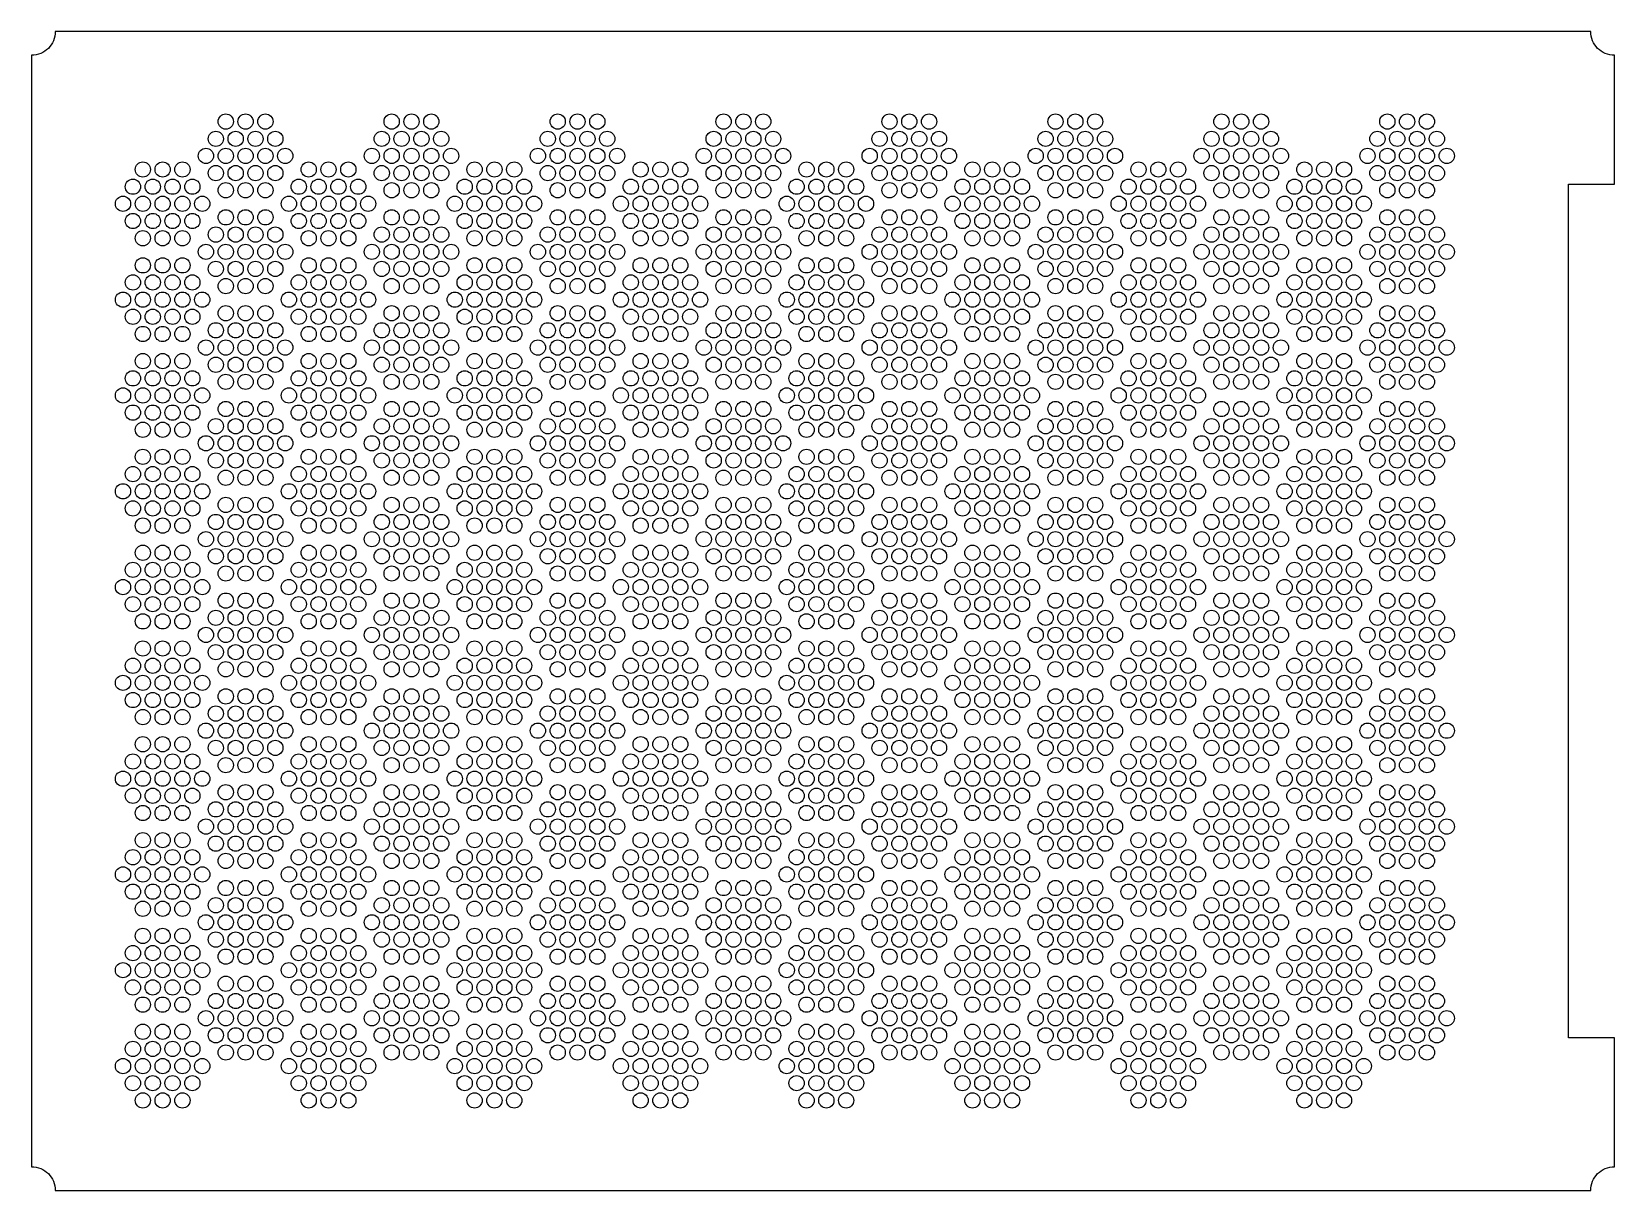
# Model space of a CAD drawing. Extents: x -49 to 54, y -38 to 38.
import ezdxf

# ---------------------------------------------------------------- set-up
doc = ezdxf.new("R2010")
doc.units = 0
doc.layers.add('EMITTER', color=3, linetype='CONTINUOUS')
doc.layers.add('OUTLINE', color=7, linetype='CONTINUOUS')

msp = doc.modelspace()

# ---------------------------------------------------------------- linework, layer by layer
at = {"layer": 'EMITTER'}
for centre in [(-36.67, 32.1), (-35.37, 32.1), (-34.07, 32.1), (-25.79, 32.1), (-24.49, 32.1), (-23.19, 32.1), (-14.9, 32.1), (-13.6, 32.1), (-12.3, 32.1), (-4.02, 32.1), (-2.72, 32.1), (-1.42, 32.1), (6.86, 32.1), (8.16, 32.1), (9.46, 32.1), (17.75, 32.1), (19.05, 32.1), (20.35, 32.1), (28.63, 32.1), (29.93, 32.1), (31.23, 32.1), (39.51, 32.1), (40.81, 32.1), (42.11, 32.1), (-37.32, 30.97), (-36.02, 30.97), (-34.72, 30.97), (-33.42, 30.97), (-26.44, 30.97), (-25.14, 30.97), (-23.84, 30.97), (-22.54, 30.97), (-15.55, 30.97), (-14.25, 30.97), (-12.95, 30.97), (-11.65, 30.97), (-4.67, 30.97), (-3.37, 30.97), (-2.07, 30.97), (-0.77, 30.97), (6.21, 30.97), (7.51, 30.97), (8.81, 30.97), (10.11, 30.97), (17.1, 30.97), (18.4, 30.97), (19.7, 30.97), (21, 30.97), (27.98, 30.97), (29.28, 30.97), (30.58, 30.97), (31.88, 30.97), (38.86, 30.97), (40.16, 30.97), (41.46, 30.97), (42.76, 30.97), (-37.97, 29.85), (-36.67, 29.85), (-35.37, 29.85), (-34.07, 29.85), (-32.77, 29.85), (-27.09, 29.85), (-25.79, 29.85), (-24.49, 29.85), (-23.19, 29.85), (-21.89, 29.85), (-16.2, 29.85), (-14.9, 29.85), (-13.6, 29.85), (-12.3, 29.85), (-11, 29.85), (-5.32, 29.85), (-4.02, 29.85), (-2.72, 29.85), (-1.42, 29.85), (-0.12, 29.85), (5.56, 29.85), (6.86, 29.85), (8.16, 29.85), (9.46, 29.85), (10.76, 29.85), (16.45, 29.85), (17.75, 29.85), (19.05, 29.85), (20.35, 29.85), (21.65, 29.85), (27.33, 29.85), (28.63, 29.85), (29.93, 29.85), (31.23, 29.85), (32.53, 29.85), (38.21, 29.85), (39.51, 29.85), (40.81, 29.85), (42.11, 29.85), (43.41, 29.85), (-42.11, 28.96), (-40.81, 28.96), (-39.51, 28.96), (-37.32, 28.72), (-36.02, 28.72), (-34.72, 28.72), (-33.42, 28.72), (-31.23, 28.96), (-29.93, 28.96), (-28.63, 28.96), (-26.44, 28.72), (-25.14, 28.72), (-23.84, 28.72), (-22.54, 28.72), (-20.35, 28.96), (-19.05, 28.96), (-17.75, 28.96), (-15.55, 28.72), (-14.25, 28.72), (-12.95, 28.72), (-11.65, 28.72), (-9.46, 28.96), (-8.16, 28.96), (-6.86, 28.96), (-4.67, 28.72), (-3.37, 28.72), (-2.07, 28.72), (-0.77, 28.72), (1.42, 28.96), (2.72, 28.96), (4.02, 28.96), (6.21, 28.72), (7.51, 28.72), (8.81, 28.72), (10.11, 28.72), (12.3, 28.96), (13.6, 28.96), (14.9, 28.96), (17.1, 28.72), (18.4, 28.72), (19.7, 28.72), (21, 28.72), (23.19, 28.96), (24.49, 28.96), (25.79, 28.96), (27.98, 28.72), (29.28, 28.72), (30.58, 28.72), (31.88, 28.72), (34.07, 28.96), (35.37, 28.96), (36.67, 28.96), (38.86, 28.72), (40.16, 28.72), (41.46, 28.72), (42.76, 28.72), (-42.76, 27.83), (-41.46, 27.83), (-40.16, 27.83), (-38.86, 27.83), (-36.67, 27.6), (-35.37, 27.6), (-34.07, 27.6), (-31.88, 27.83), (-30.58, 27.83), (-29.28, 27.83), (-27.98, 27.83), (-25.79, 27.6), (-24.49, 27.6), (-23.19, 27.6), (-21, 27.83), (-19.7, 27.83), (-18.4, 27.83), (-17.1, 27.83), (-14.9, 27.6), (-13.6, 27.6), (-12.3, 27.6), (-10.11, 27.83), (-8.81, 27.83), (-7.51, 27.83), (-6.21, 27.83), (-4.02, 27.6), (-2.72, 27.6), (-1.42, 27.6), (0.77, 27.83), (2.07, 27.83), (3.37, 27.83), (4.67, 27.83), (6.86, 27.6), (8.16, 27.6), (9.46, 27.6), (11.65, 27.83), (12.95, 27.83), (14.25, 27.83), (15.55, 27.83), (17.75, 27.6), (19.05, 27.6), (20.35, 27.6), (22.54, 27.83), (23.84, 27.83), (25.14, 27.83), (26.44, 27.83), (28.63, 27.6), (29.93, 27.6), (31.23, 27.6), (33.42, 27.83), (34.72, 27.83), (36.02, 27.83), (37.32, 27.83), (39.51, 27.6), (40.81, 27.6), (42.11, 27.6), (-43.41, 26.71), (-42.11, 26.71), (-40.81, 26.71), (-39.51, 26.71), (-38.21, 26.71), (-32.53, 26.71), (-31.23, 26.71), (-29.93, 26.71), (-28.63, 26.71), (-27.33, 26.71), (-21.65, 26.71), (-20.35, 26.71), (-19.05, 26.71), (-17.75, 26.71), (-16.45, 26.71), (-10.76, 26.71), (-9.46, 26.71), (-8.16, 26.71), (-6.86, 26.71), (-5.56, 26.71), (0.12, 26.71), (1.42, 26.71), (2.72, 26.71), (4.02, 26.71), (5.32, 26.71), (11, 26.71), (12.3, 26.71), (13.6, 26.71), (14.9, 26.71), (16.2, 26.71), (21.89, 26.71), (23.19, 26.71), (24.49, 26.71), (25.79, 26.71), (27.09, 26.71), (32.77, 26.71), (34.07, 26.71), (35.37, 26.71), (36.67, 26.71), (37.97, 26.71), (-42.76, 25.58), (-41.46, 25.58), (-40.16, 25.58), (-38.86, 25.58), (-36.67, 25.82), (-35.37, 25.82), (-34.07, 25.82), (-31.88, 25.58), (-30.58, 25.58), (-29.28, 25.58), (-27.98, 25.58), (-25.79, 25.82), (-24.49, 25.82), (-23.19, 25.82), (-21, 25.58), (-19.7, 25.58), (-18.4, 25.58), (-17.1, 25.58), (-14.9, 25.82), (-13.6, 25.82), (-12.3, 25.82), (-10.11, 25.58), (-8.81, 25.58), (-7.51, 25.58), (-6.21, 25.58), (-4.02, 25.82), (-2.72, 25.82), (-1.42, 25.82), (0.77, 25.58), (2.07, 25.58), (3.37, 25.58), (4.67, 25.58), (6.86, 25.82), (8.16, 25.82), (9.46, 25.82), (11.65, 25.58), (12.95, 25.58), (14.25, 25.58), (15.55, 25.58), (17.75, 25.82), (19.05, 25.82), (20.35, 25.82), (22.54, 25.58), (23.84, 25.58), (25.14, 25.58), (26.44, 25.58), (28.63, 25.82), (29.93, 25.82), (31.23, 25.82), (33.42, 25.58), (34.72, 25.58), (36.02, 25.58), (37.32, 25.58), (39.51, 25.82), (40.81, 25.82), (42.11, 25.82), (-42.11, 24.45), (-40.81, 24.45), (-39.51, 24.45), (-37.32, 24.69), (-36.02, 24.69), (-34.72, 24.69), (-33.42, 24.69), (-31.23, 24.45), (-29.93, 24.45), (-28.63, 24.45), (-26.44, 24.69), (-25.14, 24.69), (-23.84, 24.69), (-22.54, 24.69), (-20.35, 24.45), (-19.05, 24.45), (-17.75, 24.45), (-15.55, 24.69), (-14.25, 24.69), (-12.95, 24.69), (-11.65, 24.69), (-9.46, 24.45), (-8.16, 24.45), (-6.86, 24.45), (-4.67, 24.69), (-3.37, 24.69), (-2.07, 24.69), (-0.77, 24.69), (1.42, 24.45), (2.72, 24.45), (4.02, 24.45), (6.21, 24.69), (7.51, 24.69), (8.81, 24.69), (10.11, 24.69), (12.3, 24.45), (13.6, 24.45), (14.9, 24.45), (17.1, 24.69), (18.4, 24.69), (19.7, 24.69), (21, 24.69), (23.19, 24.45), (24.49, 24.45), (25.79, 24.45), (27.98, 24.69), (29.28, 24.69), (30.58, 24.69), (31.88, 24.69), (34.07, 24.45), (35.37, 24.45), (36.67, 24.45), (38.86, 24.69), (40.16, 24.69), (41.46, 24.69), (42.76, 24.69), (-37.97, 23.56), (-36.67, 23.56), (-35.37, 23.56), (-34.07, 23.56), (-32.77, 23.56), (-27.09, 23.56), (-25.79, 23.56), (-24.49, 23.56), (-23.19, 23.56), (-21.89, 23.56), (-16.2, 23.56), (-14.9, 23.56), (-13.6, 23.56), (-12.3, 23.56), (-11, 23.56), (-5.32, 23.56), (-4.02, 23.56), (-2.72, 23.56), (-1.42, 23.56), (-0.12, 23.56), (5.56, 23.56), (6.86, 23.56), (8.16, 23.56), (9.46, 23.56), (10.76, 23.56), (16.45, 23.56), (17.75, 23.56), (19.05, 23.56), (20.35, 23.56), (21.65, 23.56), (27.33, 23.56), (28.63, 23.56), (29.93, 23.56), (31.23, 23.56), (32.53, 23.56), (38.21, 23.56), (39.51, 23.56), (40.81, 23.56), (42.11, 23.56), (43.41, 23.56), (-42.11, 22.67), (-40.81, 22.67), (-39.51, 22.67), (-37.32, 22.44), (-36.02, 22.44), (-34.72, 22.44), (-33.42, 22.44), (-31.23, 22.67), (-29.93, 22.67), (-28.63, 22.67), (-26.44, 22.44), (-25.14, 22.44), (-23.84, 22.44), (-22.54, 22.44), (-20.35, 22.67), (-19.05, 22.67), (-17.75, 22.67), (-15.55, 22.44), (-14.25, 22.44), (-12.95, 22.44), (-11.65, 22.44), (-9.46, 22.67), (-8.16, 22.67), (-6.86, 22.67), (-4.67, 22.44), (-3.37, 22.44), (-2.07, 22.44), (-0.77, 22.44), (1.42, 22.67), (2.72, 22.67), (4.02, 22.67), (6.21, 22.44), (7.51, 22.44), (8.81, 22.44), (10.11, 22.44), (12.3, 22.67), (13.6, 22.67), (14.9, 22.67), (17.1, 22.44), (18.4, 22.44), (19.7, 22.44), (21, 22.44), (23.19, 22.67), (24.49, 22.67), (25.79, 22.67), (27.98, 22.44), (29.28, 22.44), (30.58, 22.44), (31.88, 22.44), (34.07, 22.67), (35.37, 22.67), (36.67, 22.67), (38.86, 22.44), (40.16, 22.44), (41.46, 22.44), (42.76, 22.44), (-42.76, 21.55), (-41.46, 21.55), (-40.16, 21.55), (-38.86, 21.55), (-36.67, 21.31), (-35.37, 21.31), (-34.07, 21.31), (-31.88, 21.55), (-30.58, 21.55), (-29.28, 21.55), (-27.98, 21.55), (-25.79, 21.31), (-24.49, 21.31), (-23.19, 21.31), (-21, 21.55), (-19.7, 21.55), (-18.4, 21.55), (-17.1, 21.55), (-14.9, 21.31), (-13.6, 21.31), (-12.3, 21.31), (-10.11, 21.55), (-8.81, 21.55), (-7.51, 21.55), (-6.21, 21.55), (-4.02, 21.31), (-2.72, 21.31), (-1.42, 21.31), (0.77, 21.55), (2.07, 21.55), (3.37, 21.55), (4.67, 21.55), (6.86, 21.31), (8.16, 21.31), (9.46, 21.31), (11.65, 21.55), (12.95, 21.55), (14.25, 21.55), (15.55, 21.55), (17.75, 21.31), (19.05, 21.31), (20.35, 21.31), (22.54, 21.55), (23.84, 21.55), (25.14, 21.55), (26.44, 21.55), (28.63, 21.31), (29.93, 21.31), (31.23, 21.31), (33.42, 21.55), (34.72, 21.55), (36.02, 21.55), (37.32, 21.55), (39.51, 21.31), (40.81, 21.31), (42.11, 21.31), (-43.41, 20.42), (-42.11, 20.42), (-40.81, 20.42), (-39.51, 20.42), (-38.21, 20.42), (-32.53, 20.42), (-31.23, 20.42), (-29.93, 20.42), (-28.63, 20.42), (-27.33, 20.42), (-21.65, 20.42), (-20.35, 20.42), (-19.05, 20.42), (-17.75, 20.42), (-16.45, 20.42), (-10.76, 20.42), (-9.46, 20.42), (-8.16, 20.42), (-6.86, 20.42), (-5.56, 20.42), (0.12, 20.42), (1.42, 20.42), (2.72, 20.42), (4.02, 20.42), (5.32, 20.42), (11, 20.42), (12.3, 20.42), (13.6, 20.42), (14.9, 20.42), (16.2, 20.42), (21.89, 20.42), (23.19, 20.42), (24.49, 20.42), (25.79, 20.42), (27.09, 20.42), (32.77, 20.42), (34.07, 20.42), (35.37, 20.42), (36.67, 20.42), (37.97, 20.42), (-42.76, 19.3), (-41.46, 19.3), (-40.16, 19.3), (-38.86, 19.3), (-36.67, 19.53), (-35.37, 19.53), (-34.07, 19.53), (-31.88, 19.3), (-30.58, 19.3), (-29.28, 19.3), (-27.98, 19.3), (-25.79, 19.53), (-24.49, 19.53), (-23.19, 19.53), (-21, 19.3), (-19.7, 19.3), (-18.4, 19.3), (-17.1, 19.3), (-14.9, 19.53), (-13.6, 19.53), (-12.3, 19.53), (-10.11, 19.3), (-8.81, 19.3), (-7.51, 19.3), (-6.21, 19.3), (-4.02, 19.53), (-2.72, 19.53), (-1.42, 19.53), (0.77, 19.3), (2.07, 19.3), (3.37, 19.3), (4.67, 19.3), (6.86, 19.53), (8.16, 19.53), (9.46, 19.53), (11.65, 19.3), (12.95, 19.3), (14.25, 19.3), (15.55, 19.3), (17.75, 19.53), (19.05, 19.53), (20.35, 19.53), (22.54, 19.3), (23.84, 19.3), (25.14, 19.3), (26.44, 19.3), (28.63, 19.53), (29.93, 19.53), (31.23, 19.53), (33.42, 19.3), (34.72, 19.3), (36.02, 19.3), (37.32, 19.3), (39.51, 19.53), (40.81, 19.53), (42.11, 19.53), (-37.32, 18.41), (-36.02, 18.41), (-34.72, 18.41), (-33.42, 18.41), (-26.44, 18.41), (-25.14, 18.41), (-23.84, 18.41), (-22.54, 18.41), (-15.55, 18.41), (-14.25, 18.41), (-12.95, 18.41), (-11.65, 18.41), (-4.67, 18.41), (-3.37, 18.41), (-2.07, 18.41), (-0.77, 18.41), (6.21, 18.41), (7.51, 18.41), (8.81, 18.41), (10.11, 18.41), (17.1, 18.41), (18.4, 18.41), (19.7, 18.41), (21, 18.41), (27.98, 18.41), (29.28, 18.41), (30.58, 18.41), (31.88, 18.41), (38.86, 18.41), (40.16, 18.41), (41.46, 18.41), (42.76, 18.41), (-42.11, 18.17), (-40.81, 18.17), (-39.51, 18.17), (-37.97, 17.28), (-36.67, 17.28), (-35.37, 17.28), (-34.07, 17.28), (-32.77, 17.28), (-31.23, 18.17), (-29.93, 18.17), (-28.63, 18.17), (-27.09, 17.28), (-25.79, 17.28), (-24.49, 17.28), (-23.19, 17.28), (-21.89, 17.28), (-20.35, 18.17), (-19.05, 18.17), (-17.75, 18.17), (-16.2, 17.28), (-14.9, 17.28), (-13.6, 17.28), (-12.3, 17.28), (-11, 17.28), (-9.46, 18.17), (-8.16, 18.17), (-6.86, 18.17), (-5.32, 17.28), (-4.02, 17.28), (-2.72, 17.28), (-1.42, 17.28), (-0.12, 17.28), (1.42, 18.17), (2.72, 18.17), (4.02, 18.17), (5.56, 17.28), (6.86, 17.28), (8.16, 17.28), (9.46, 17.28), (10.76, 17.28), (12.3, 18.17), (13.6, 18.17), (14.9, 18.17), (16.45, 17.28), (17.75, 17.28), (19.05, 17.28), (20.35, 17.28), (21.65, 17.28), (23.19, 18.17), (24.49, 18.17), (25.79, 18.17), (27.33, 17.28), (28.63, 17.28), (29.93, 17.28), (31.23, 17.28), (32.53, 17.28), (34.07, 18.17), (35.37, 18.17), (36.67, 18.17), (38.21, 17.28), (39.51, 17.28), (40.81, 17.28), (42.11, 17.28), (43.41, 17.28), (-42.11, 16.39), (-40.81, 16.39), (-39.51, 16.39), (-37.32, 16.15), (-36.02, 16.15), (-34.72, 16.15), (-33.42, 16.15), (-31.23, 16.39), (-29.93, 16.39), (-28.63, 16.39), (-26.44, 16.15), (-25.14, 16.15), (-23.84, 16.15), (-22.54, 16.15), (-20.35, 16.39), (-19.05, 16.39), (-17.75, 16.39), (-15.55, 16.15), (-14.25, 16.15), (-12.95, 16.15), (-11.65, 16.15), (-9.46, 16.39), (-8.16, 16.39), (-6.86, 16.39), (-4.67, 16.15), (-3.37, 16.15), (-2.07, 16.15), (-0.77, 16.15), (1.42, 16.39), (2.72, 16.39), (4.02, 16.39), (6.21, 16.15), (7.51, 16.15), (8.81, 16.15), (10.11, 16.15), (12.3, 16.39), (13.6, 16.39), (14.9, 16.39), (17.1, 16.15), (18.4, 16.15), (19.7, 16.15), (21, 16.15), (23.19, 16.39), (24.49, 16.39), (25.79, 16.39), (27.98, 16.15), (29.28, 16.15), (30.58, 16.15), (31.88, 16.15), (34.07, 16.39), (35.37, 16.39), (36.67, 16.39), (38.86, 16.15), (40.16, 16.15), (41.46, 16.15), (42.76, 16.15), (-42.76, 15.26), (-41.46, 15.26), (-40.16, 15.26), (-38.86, 15.26), (-31.88, 15.26), (-30.58, 15.26), (-29.28, 15.26), (-27.98, 15.26), (-21, 15.26), (-19.7, 15.26), (-18.4, 15.26), (-17.1, 15.26), (-10.11, 15.26), (-8.81, 15.26), (-7.51, 15.26), (-6.21, 15.26), (0.77, 15.26), (2.07, 15.26), (3.37, 15.26), (4.67, 15.26), (11.65, 15.26), (12.95, 15.26), (14.25, 15.26), (15.55, 15.26), (22.54, 15.26), (23.84, 15.26), (25.14, 15.26), (26.44, 15.26), (33.42, 15.26), (34.72, 15.26), (36.02, 15.26), (37.32, 15.26), (-43.41, 14.14), (-42.11, 14.14), (-40.81, 14.14), (-39.51, 14.14), (-38.21, 14.14), (-36.67, 15.03), (-35.37, 15.03), (-34.07, 15.03), (-32.53, 14.14), (-31.23, 14.14), (-29.93, 14.14), (-28.63, 14.14), (-27.33, 14.14), (-25.79, 15.03), (-24.49, 15.03), (-23.19, 15.03), (-21.65, 14.14), (-20.35, 14.14), (-19.05, 14.14), (-17.75, 14.14), (-16.45, 14.14), (-14.9, 15.03), (-13.6, 15.03), (-12.3, 15.03), (-10.76, 14.14), (-9.46, 14.14), (-8.16, 14.14), (-6.86, 14.14), (-5.56, 14.14), (-4.02, 15.03), (-2.72, 15.03), (-1.42, 15.03), (0.12, 14.14), (1.42, 14.14), (2.72, 14.14), (4.02, 14.14), (5.32, 14.14), (6.86, 15.03), (8.16, 15.03), (9.46, 15.03), (11, 14.14), (12.3, 14.14), (13.6, 14.14), (14.9, 14.14), (16.2, 14.14), (17.75, 15.03), (19.05, 15.03), (20.35, 15.03), (21.89, 14.14), (23.19, 14.14), (24.49, 14.14), (25.79, 14.14), (27.09, 14.14), (28.63, 15.03), (29.93, 15.03), (31.23, 15.03), (32.77, 14.14), (34.07, 14.14), (35.37, 14.14), (36.67, 14.14), (37.97, 14.14), (39.51, 15.03), (40.81, 15.03), (42.11, 15.03), (-42.76, 13.01), (-41.46, 13.01), (-40.16, 13.01), (-38.86, 13.01), (-36.67, 13.25), (-35.37, 13.25), (-34.07, 13.25), (-31.88, 13.01), (-30.58, 13.01), (-29.28, 13.01), (-27.98, 13.01), (-25.79, 13.25), (-24.49, 13.25), (-23.19, 13.25), (-21, 13.01), (-19.7, 13.01), (-18.4, 13.01), (-17.1, 13.01), (-14.9, 13.25), (-13.6, 13.25), (-12.3, 13.25), (-10.11, 13.01), (-8.81, 13.01), (-7.51, 13.01), (-6.21, 13.01), (-4.02, 13.25), (-2.72, 13.25), (-1.42, 13.25), (0.77, 13.01), (2.07, 13.01), (3.37, 13.01), (4.67, 13.01), (6.86, 13.25), (8.16, 13.25), (9.46, 13.25), (11.65, 13.01), (12.95, 13.01), (14.25, 13.01), (15.55, 13.01), (17.75, 13.25), (19.05, 13.25), (20.35, 13.25), (22.54, 13.01), (23.84, 13.01), (25.14, 13.01), (26.44, 13.01), (28.63, 13.25), (29.93, 13.25), (31.23, 13.25), (33.42, 13.01), (34.72, 13.01), (36.02, 13.01), (37.32, 13.01), (39.51, 13.25), (40.81, 13.25), (42.11, 13.25), (-37.32, 12.12), (-36.02, 12.12), (-34.72, 12.12), (-33.42, 12.12), (-26.44, 12.12), (-25.14, 12.12), (-23.84, 12.12), (-22.54, 12.12), (-15.55, 12.12), (-14.25, 12.12), (-12.95, 12.12), (-11.65, 12.12), (-4.67, 12.12), (-3.37, 12.12), (-2.07, 12.12), (-0.77, 12.12), (6.21, 12.12), (7.51, 12.12), (8.81, 12.12), (10.11, 12.12), (17.1, 12.12), (18.4, 12.12), (19.7, 12.12), (21, 12.12), (27.98, 12.12), (29.28, 12.12), (30.58, 12.12), (31.88, 12.12), (38.86, 12.12), (40.16, 12.12), (41.46, 12.12), (42.76, 12.12), (-42.11, 11.89), (-40.81, 11.89), (-39.51, 11.89), (-37.97, 11), (-36.67, 11), (-35.37, 11), (-34.07, 11), (-32.77, 11), (-31.23, 11.89), (-29.93, 11.89), (-28.63, 11.89), (-27.09, 11), (-25.79, 11), (-24.49, 11), (-23.19, 11), (-21.89, 11), (-20.35, 11.89), (-19.05, 11.89), (-17.75, 11.89), (-16.2, 11), (-14.9, 11), (-13.6, 11), (-12.3, 11), (-11, 11), (-9.46, 11.89), (-8.16, 11.89), (-6.86, 11.89), (-5.32, 11), (-4.02, 11), (-2.72, 11), (-1.42, 11), (-0.12, 11), (1.42, 11.89), (2.72, 11.89), (4.02, 11.89), (5.56, 11), (6.86, 11), (8.16, 11), (9.46, 11), (10.76, 11), (12.3, 11.89), (13.6, 11.89), (14.9, 11.89), (16.45, 11), (17.75, 11), (19.05, 11), (20.35, 11), (21.65, 11), (23.19, 11.89), (24.49, 11.89), (25.79, 11.89), (27.33, 11), (28.63, 11), (29.93, 11), (31.23, 11), (32.53, 11), (34.07, 11.89), (35.37, 11.89), (36.67, 11.89), (38.21, 11), (39.51, 11), (40.81, 11), (42.11, 11), (43.41, 11), (-42.11, 10.11), (-40.81, 10.11), (-39.51, 10.11), (-31.23, 10.11), (-29.93, 10.11), (-28.63, 10.11), (-20.35, 10.11), (-19.05, 10.11), (-17.75, 10.11), (-9.46, 10.11), (-8.16, 10.11), (-6.86, 10.11), (1.42, 10.11), (2.72, 10.11), (4.02, 10.11), (12.3, 10.11), (13.6, 10.11), (14.9, 10.11), (23.19, 10.11), (24.49, 10.11), (25.79, 10.11), (34.07, 10.11), (35.37, 10.11), (36.67, 10.11), (-42.76, 8.98), (-41.46, 8.98), (-40.16, 8.98), (-38.86, 8.98), (-37.32, 9.87), (-36.02, 9.87), (-34.72, 9.87), (-33.42, 9.87), (-31.88, 8.98), (-30.58, 8.98), (-29.28, 8.98), (-27.98, 8.98), (-26.44, 9.87), (-25.14, 9.87), (-23.84, 9.87), (-22.54, 9.87), (-21, 8.98), (-19.7, 8.98), (-18.4, 8.98), (-17.1, 8.98), (-15.55, 9.87), (-14.25, 9.87), (-12.95, 9.87), (-11.65, 9.87), (-10.11, 8.98), (-8.81, 8.98), (-7.51, 8.98), (-6.21, 8.98), (-4.67, 9.87), (-3.37, 9.87), (-2.07, 9.87), (-0.77, 9.87), (0.77, 8.98), (2.07, 8.98), (3.37, 8.98), (4.67, 8.98), (6.21, 9.87), (7.51, 9.87), (8.81, 9.87), (10.11, 9.87), (11.65, 8.98), (12.95, 8.98), (14.25, 8.98), (15.55, 8.98), (17.1, 9.87), (18.4, 9.87), (19.7, 9.87), (21, 9.87), (22.54, 8.98), (23.84, 8.98), (25.14, 8.98), (26.44, 8.98), (27.98, 9.87), (29.28, 9.87), (30.58, 9.87), (31.88, 9.87), (33.42, 8.98), (34.72, 8.98), (36.02, 8.98), (37.32, 8.98), (38.86, 9.87), (40.16, 9.87), (41.46, 9.87), (42.76, 9.87), (-43.41, 7.85), (-42.11, 7.85), (-40.81, 7.85), (-39.51, 7.85), (-38.21, 7.85), (-36.67, 8.74), (-35.37, 8.74), (-34.07, 8.74), (-32.53, 7.85), (-31.23, 7.85), (-29.93, 7.85), (-28.63, 7.85), (-27.33, 7.85), (-25.79, 8.74), (-24.49, 8.74), (-23.19, 8.74), (-21.65, 7.85), (-20.35, 7.85), (-19.05, 7.85), (-17.75, 7.85), (-16.45, 7.85), (-14.9, 8.74), (-13.6, 8.74), (-12.3, 8.74), (-10.76, 7.85), (-9.46, 7.85), (-8.16, 7.85), (-6.86, 7.85), (-5.56, 7.85), (-4.02, 8.74), (-2.72, 8.74), (-1.42, 8.74), (0.12, 7.85), (1.42, 7.85), (2.72, 7.85), (4.02, 7.85), (5.32, 7.85), (6.86, 8.74), (8.16, 8.74), (9.46, 8.74), (11, 7.85), (12.3, 7.85), (13.6, 7.85), (14.9, 7.85), (16.2, 7.85), (17.75, 8.74), (19.05, 8.74), (20.35, 8.74), (21.89, 7.85), (23.19, 7.85), (24.49, 7.85), (25.79, 7.85), (27.09, 7.85), (28.63, 8.74), (29.93, 8.74), (31.23, 8.74), (32.77, 7.85), (34.07, 7.85), (35.37, 7.85), (36.67, 7.85), (37.97, 7.85), (39.51, 8.74), (40.81, 8.74), (42.11, 8.74), (-36.67, 6.96), (-35.37, 6.96), (-34.07, 6.96), (-25.79, 6.96), (-24.49, 6.96), (-23.19, 6.96), (-14.9, 6.96), (-13.6, 6.96), (-12.3, 6.96), (-4.02, 6.96), (-2.72, 6.96), (-1.42, 6.96), (6.86, 6.96), (8.16, 6.96), (9.46, 6.96), (17.75, 6.96), (19.05, 6.96), (20.35, 6.96), (28.63, 6.96), (29.93, 6.96), (31.23, 6.96), (39.51, 6.96), (40.81, 6.96), (42.11, 6.96), (-42.76, 6.73), (-41.46, 6.73), (-40.16, 6.73), (-38.86, 6.73), (-37.32, 5.84), (-36.02, 5.84), (-34.72, 5.84), (-33.42, 5.84), (-31.88, 6.73), (-30.58, 6.73), (-29.28, 6.73), (-27.98, 6.73), (-26.44, 5.84), (-25.14, 5.84), (-23.84, 5.84), (-22.54, 5.84), (-21, 6.73), (-19.7, 6.73), (-18.4, 6.73), (-17.1, 6.73), (-15.55, 5.84), (-14.25, 5.84), (-12.95, 5.84), (-11.65, 5.84), (-10.11, 6.73), (-8.81, 6.73), (-7.51, 6.73), (-6.21, 6.73), (-4.67, 5.84), (-3.37, 5.84), (-2.07, 5.84), (-0.77, 5.84), (0.77, 6.73), (2.07, 6.73), (3.37, 6.73), (4.67, 6.73), (6.21, 5.84), (7.51, 5.84), (8.81, 5.84), (10.11, 5.84), (11.65, 6.73), (12.95, 6.73), (14.25, 6.73), (15.55, 6.73), (17.1, 5.84), (18.4, 5.84), (19.7, 5.84), (21, 5.84), (22.54, 6.73), (23.84, 6.73), (25.14, 6.73), (26.44, 6.73), (27.98, 5.84), (29.28, 5.84), (30.58, 5.84), (31.88, 5.84), (33.42, 6.73), (34.72, 6.73), (36.02, 6.73), (37.32, 6.73), (38.86, 5.84), (40.16, 5.84), (41.46, 5.84), (42.76, 5.84), (-42.11, 5.6), (-40.81, 5.6), (-39.51, 5.6), (-37.97, 4.71), (-36.67, 4.71), (-35.37, 4.71), (-34.07, 4.71), (-32.77, 4.71), (-31.23, 5.6), (-29.93, 5.6), (-28.63, 5.6), (-27.09, 4.71), (-25.79, 4.71), (-24.49, 4.71), (-23.19, 4.71), (-21.89, 4.71), (-20.35, 5.6), (-19.05, 5.6), (-17.75, 5.6), (-16.2, 4.71), (-14.9, 4.71), (-13.6, 4.71), (-12.3, 4.71), (-11, 4.71), (-9.46, 5.6), (-8.16, 5.6), (-6.86, 5.6), (-5.32, 4.71), (-4.02, 4.71), (-2.72, 4.71), (-1.42, 4.71), (-0.12, 4.71), (1.42, 5.6), (2.72, 5.6), (4.02, 5.6), (5.56, 4.71), (6.86, 4.71), (8.16, 4.71), (9.46, 4.71), (10.76, 4.71), (12.3, 5.6), (13.6, 5.6), (14.9, 5.6), (16.45, 4.71), (17.75, 4.71), (19.05, 4.71), (20.35, 4.71), (21.65, 4.71), (23.19, 5.6), (24.49, 5.6), (25.79, 5.6), (27.33, 4.71), (28.63, 4.71), (29.93, 4.71), (31.23, 4.71), (32.53, 4.71), (34.07, 5.6), (35.37, 5.6), (36.67, 5.6), (38.21, 4.71), (39.51, 4.71), (40.81, 4.71), (42.11, 4.71), (43.41, 4.71), (-42.11, 3.82), (-40.81, 3.82), (-39.51, 3.82), (-31.23, 3.82), (-29.93, 3.82), (-28.63, 3.82), (-20.35, 3.82), (-19.05, 3.82), (-17.75, 3.82), (-9.46, 3.82), (-8.16, 3.82), (-6.86, 3.82), (1.42, 3.82), (2.72, 3.82), (4.02, 3.82), (12.3, 3.82), (13.6, 3.82), (14.9, 3.82), (23.19, 3.82), (24.49, 3.82), (25.79, 3.82), (34.07, 3.82), (35.37, 3.82), (36.67, 3.82), (-42.76, 2.7), (-41.46, 2.7), (-40.16, 2.7), (-38.86, 2.7), (-37.32, 3.59), (-36.02, 3.59), (-34.72, 3.59), (-33.42, 3.59), (-31.88, 2.7), (-30.58, 2.7), (-29.28, 2.7), (-27.98, 2.7), (-26.44, 3.59), (-25.14, 3.59), (-23.84, 3.59), (-22.54, 3.59), (-21, 2.7), (-19.7, 2.7), (-18.4, 2.7), (-17.1, 2.7), (-15.55, 3.59), (-14.25, 3.59), (-12.95, 3.59), (-11.65, 3.59), (-10.11, 2.7), (-8.81, 2.7), (-7.51, 2.7), (-6.21, 2.7), (-4.67, 3.59), (-3.37, 3.59), (-2.07, 3.59), (-0.77, 3.59), (0.77, 2.7), (2.07, 2.7), (3.37, 2.7), (4.67, 2.7), (6.21, 3.59), (7.51, 3.59), (8.81, 3.59), (10.11, 3.59), (11.65, 2.7), (12.95, 2.7), (14.25, 2.7), (15.55, 2.7), (17.1, 3.59), (18.4, 3.59), (19.7, 3.59), (21, 3.59), (22.54, 2.7), (23.84, 2.7), (25.14, 2.7), (26.44, 2.7), (27.98, 3.59), (29.28, 3.59), (30.58, 3.59), (31.88, 3.59), (33.42, 2.7), (34.72, 2.7), (36.02, 2.7), (37.32, 2.7), (38.86, 3.59), (40.16, 3.59), (41.46, 3.59), (42.76, 3.59), (-36.67, 2.46), (-35.37, 2.46), (-34.07, 2.46), (-25.79, 2.46), (-24.49, 2.46), (-23.19, 2.46), (-14.9, 2.46), (-13.6, 2.46), (-12.3, 2.46), (-4.02, 2.46), (-2.72, 2.46), (-1.42, 2.46), (6.86, 2.46), (8.16, 2.46), (9.46, 2.46), (17.75, 2.46), (19.05, 2.46), (20.35, 2.46), (28.63, 2.46), (29.93, 2.46), (31.23, 2.46), (39.51, 2.46), (40.81, 2.46), (42.11, 2.46), (-43.41, 1.57), (-42.11, 1.57), (-40.81, 1.57), (-39.51, 1.57), (-38.21, 1.57), (-36.67, 0.68), (-35.37, 0.68), (-34.07, 0.68), (-32.53, 1.57), (-31.23, 1.57), (-29.93, 1.57), (-28.63, 1.57), (-27.33, 1.57), (-25.79, 0.68), (-24.49, 0.68), (-23.19, 0.68), (-21.65, 1.57), (-20.35, 1.57), (-19.05, 1.57), (-17.75, 1.57), (-16.45, 1.57), (-14.9, 0.68), (-13.6, 0.68), (-12.3, 0.68), (-10.76, 1.57), (-9.46, 1.57), (-8.16, 1.57), (-6.86, 1.57), (-5.56, 1.57), (-4.02, 0.68), (-2.72, 0.68), (-1.42, 0.68), (0.12, 1.57), (1.42, 1.57), (2.72, 1.57), (4.02, 1.57), (5.32, 1.57), (6.86, 0.68), (8.16, 0.68), (9.46, 0.68), (11, 1.57), (12.3, 1.57), (13.6, 1.57), (14.9, 1.57), (16.2, 1.57), (17.75, 0.68), (19.05, 0.68), (20.35, 0.68), (21.89, 1.57), (23.19, 1.57), (24.49, 1.57), (25.79, 1.57), (27.09, 1.57), (28.63, 0.68), (29.93, 0.68), (31.23, 0.68), (32.77, 1.57), (34.07, 1.57), (35.37, 1.57), (36.67, 1.57), (37.97, 1.57), (39.51, 0.68), (40.81, 0.68), (42.11, 0.68), (-42.76, 0.45), (-41.46, 0.45), (-40.16, 0.45), (-38.86, 0.45), (-37.32, -0.45), (-36.02, -0.45), (-34.72, -0.45), (-33.42, -0.45), (-31.88, 0.45), (-30.58, 0.45), (-29.28, 0.45), (-27.98, 0.45), (-26.44, -0.45), (-25.14, -0.45), (-23.84, -0.45), (-22.54, -0.45), (-21, 0.45), (-19.7, 0.45), (-18.4, 0.45), (-17.1, 0.45), (-15.55, -0.45), (-14.25, -0.45), (-12.95, -0.45), (-11.65, -0.45), (-10.11, 0.45), (-8.81, 0.45), (-7.51, 0.45), (-6.21, 0.45), (-4.67, -0.45), (-3.37, -0.45), (-2.07, -0.45), (-0.77, -0.45), (0.77, 0.45), (2.07, 0.45), (3.37, 0.45), (4.67, 0.45), (6.21, -0.45), (7.51, -0.45), (8.81, -0.45), (10.11, -0.45), (11.65, 0.45), (12.95, 0.45), (14.25, 0.45), (15.55, 0.45), (17.1, -0.45), (18.4, -0.45), (19.7, -0.45), (21, -0.45), (22.54, 0.45), (23.84, 0.45), (25.14, 0.45), (26.44, 0.45), (27.98, -0.45), (29.28, -0.45), (30.58, -0.45), (31.88, -0.45), (33.42, 0.45), (34.72, 0.45), (36.02, 0.45), (37.32, 0.45), (38.86, -0.45), (40.16, -0.45), (41.46, -0.45), (42.76, -0.45), (-42.11, -0.68), (-40.81, -0.68), (-39.51, -0.68), (-31.23, -0.68), (-29.93, -0.68), (-28.63, -0.68), (-20.35, -0.68), (-19.05, -0.68), (-17.75, -0.68), (-9.46, -0.68), (-8.16, -0.68), (-6.86, -0.68), (1.42, -0.68), (2.72, -0.68), (4.02, -0.68), (12.3, -0.68), (13.6, -0.68), (14.9, -0.68), (23.19, -0.68), (24.49, -0.68), (25.79, -0.68), (34.07, -0.68), (35.37, -0.68), (36.67, -0.68), (-42.11, -2.46), (-40.81, -2.46), (-39.51, -2.46), (-37.97, -1.57), (-36.67, -1.57), (-35.37, -1.57), (-34.07, -1.57), (-32.77, -1.57), (-31.23, -2.46), (-29.93, -2.46), (-28.63, -2.46), (-27.09, -1.57), (-25.79, -1.57), (-24.49, -1.57), (-23.19, -1.57), (-21.89, -1.57), (-20.35, -2.46), (-19.05, -2.46), (-17.75, -2.46), (-16.2, -1.57), (-14.9, -1.57), (-13.6, -1.57), (-12.3, -1.57), (-11, -1.57), (-9.46, -2.46), (-8.16, -2.46), (-6.86, -2.46), (-5.32, -1.57), (-4.02, -1.57), (-2.72, -1.57), (-1.42, -1.57), (-0.12, -1.57), (1.42, -2.46), (2.72, -2.46), (4.02, -2.46), (5.56, -1.57), (6.86, -1.57), (8.16, -1.57), (9.46, -1.57), (10.76, -1.57), (12.3, -2.46), (13.6, -2.46), (14.9, -2.46), (16.45, -1.57), (17.75, -1.57), (19.05, -1.57), (20.35, -1.57), (21.65, -1.57), (23.19, -2.46), (24.49, -2.46), (25.79, -2.46), (27.33, -1.57), (28.63, -1.57), (29.93, -1.57), (31.23, -1.57), (32.53, -1.57), (34.07, -2.46), (35.37, -2.46), (36.67, -2.46), (38.21, -1.57), (39.51, -1.57), (40.81, -1.57), (42.11, -1.57), (43.41, -1.57), (-42.76, -3.59), (-41.46, -3.59), (-40.16, -3.59), (-38.86, -3.59), (-37.32, -2.7), (-36.02, -2.7), (-34.72, -2.7), (-33.42, -2.7), (-31.88, -3.59), (-30.58, -3.59), (-29.28, -3.59), (-27.98, -3.59), (-26.44, -2.7), (-25.14, -2.7), (-23.84, -2.7), (-22.54, -2.7), (-21, -3.59), (-19.7, -3.59), (-18.4, -3.59), (-17.1, -3.59), (-15.55, -2.7), (-14.25, -2.7), (-12.95, -2.7), (-11.65, -2.7), (-10.11, -3.59), (-8.81, -3.59), (-7.51, -3.59), (-6.21, -3.59), (-4.67, -2.7), (-3.37, -2.7), (-2.07, -2.7), (-0.77, -2.7), (0.77, -3.59), (2.07, -3.59), (3.37, -3.59), (4.67, -3.59), (6.21, -2.7), (7.51, -2.7), (8.81, -2.7), (10.11, -2.7), (11.65, -3.59), (12.95, -3.59), (14.25, -3.59), (15.55, -3.59), (17.1, -2.7), (18.4, -2.7), (19.7, -2.7), (21, -2.7), (22.54, -3.59), (23.84, -3.59), (25.14, -3.59), (26.44, -3.59), (27.98, -2.7), (29.28, -2.7), (30.58, -2.7), (31.88, -2.7), (33.42, -3.59), (34.72, -3.59), (36.02, -3.59), (37.32, -3.59), (38.86, -2.7), (40.16, -2.7), (41.46, -2.7), (42.76, -2.7), (-36.67, -3.82), (-35.37, -3.82), (-34.07, -3.82), (-25.79, -3.82), (-24.49, -3.82), (-23.19, -3.82), (-14.9, -3.82), (-13.6, -3.82), (-12.3, -3.82), (-4.02, -3.82), (-2.72, -3.82), (-1.42, -3.82), (6.86, -3.82), (8.16, -3.82), (9.46, -3.82), (17.75, -3.82), (19.05, -3.82), (20.35, -3.82), (28.63, -3.82), (29.93, -3.82), (31.23, -3.82), (39.51, -3.82), (40.81, -3.82), (42.11, -3.82), (-43.41, -4.71), (-42.11, -4.71), (-40.81, -4.71), (-39.51, -4.71), (-38.21, -4.71), (-36.67, -5.6), (-35.37, -5.6), (-34.07, -5.6), (-32.53, -4.71), (-31.23, -4.71), (-29.93, -4.71), (-28.63, -4.71), (-27.33, -4.71), (-25.79, -5.6), (-24.49, -5.6), (-23.19, -5.6), (-21.65, -4.71), (-20.35, -4.71), (-19.05, -4.71), (-17.75, -4.71), (-16.45, -4.71), (-14.9, -5.6), (-13.6, -5.6), (-12.3, -5.6), (-10.76, -4.71), (-9.46, -4.71), (-8.16, -4.71), (-6.86, -4.71), (-5.56, -4.71), (-4.02, -5.6), (-2.72, -5.6), (-1.42, -5.6), (0.12, -4.71), (1.42, -4.71), (2.72, -4.71), (4.02, -4.71), (5.32, -4.71), (6.86, -5.6), (8.16, -5.6), (9.46, -5.6), (11, -4.71), (12.3, -4.71), (13.6, -4.71), (14.9, -4.71), (16.2, -4.71), (17.75, -5.6), (19.05, -5.6), (20.35, -5.6), (21.89, -4.71), (23.19, -4.71), (24.49, -4.71), (25.79, -4.71), (27.09, -4.71), (28.63, -5.6), (29.93, -5.6), (31.23, -5.6), (32.77, -4.71), (34.07, -4.71), (35.37, -4.71), (36.67, -4.71), (37.97, -4.71), (39.51, -5.6), (40.81, -5.6), (42.11, -5.6), (-42.76, -5.84), (-41.46, -5.84), (-40.16, -5.84), (-38.86, -5.84), (-31.88, -5.84), (-30.58, -5.84), (-29.28, -5.84), (-27.98, -5.84), (-21, -5.84), (-19.7, -5.84), (-18.4, -5.84), (-17.1, -5.84), (-10.11, -5.84), (-8.81, -5.84), (-7.51, -5.84), (-6.21, -5.84), (0.77, -5.84), (2.07, -5.84), (3.37, -5.84), (4.67, -5.84), (11.65, -5.84), (12.95, -5.84), (14.25, -5.84), (15.55, -5.84), (22.54, -5.84), (23.84, -5.84), (25.14, -5.84), (26.44, -5.84), (33.42, -5.84), (34.72, -5.84), (36.02, -5.84), (37.32, -5.84), (-42.11, -6.96), (-40.81, -6.96), (-39.51, -6.96), (-37.32, -6.73), (-36.02, -6.73), (-34.72, -6.73), (-33.42, -6.73), (-31.23, -6.96), (-29.93, -6.96), (-28.63, -6.96), (-26.44, -6.73), (-25.14, -6.73), (-23.84, -6.73), (-22.54, -6.73), (-20.35, -6.96), (-19.05, -6.96), (-17.75, -6.96), (-15.55, -6.73), (-14.25, -6.73), (-12.95, -6.73), (-11.65, -6.73), (-9.46, -6.96), (-8.16, -6.96), (-6.86, -6.96), (-4.67, -6.73), (-3.37, -6.73), (-2.07, -6.73), (-0.77, -6.73), (1.42, -6.96), (2.72, -6.96), (4.02, -6.96), (6.21, -6.73), (7.51, -6.73), (8.81, -6.73), (10.11, -6.73), (12.3, -6.96), (13.6, -6.96), (14.9, -6.96), (17.1, -6.73), (18.4, -6.73), (19.7, -6.73), (21, -6.73), (23.19, -6.96), (24.49, -6.96), (25.79, -6.96), (27.98, -6.73), (29.28, -6.73), (30.58, -6.73), (31.88, -6.73), (34.07, -6.96), (35.37, -6.96), (36.67, -6.96), (38.86, -6.73), (40.16, -6.73), (41.46, -6.73), (42.76, -6.73), (-42.11, -8.74), (-40.81, -8.74), (-39.51, -8.74), (-37.97, -7.85), (-36.67, -7.85), (-35.37, -7.85), (-34.07, -7.85), (-32.77, -7.85), (-31.23, -8.74), (-29.93, -8.74), (-28.63, -8.74), (-27.09, -7.85), (-25.79, -7.85), (-24.49, -7.85), (-23.19, -7.85), (-21.89, -7.85), (-20.35, -8.74), (-19.05, -8.74), (-17.75, -8.74), (-16.2, -7.85), (-14.9, -7.85), (-13.6, -7.85), (-12.3, -7.85), (-11, -7.85), (-9.46, -8.74), (-8.16, -8.74), (-6.86, -8.74), (-5.32, -7.85), (-4.02, -7.85), (-2.72, -7.85), (-1.42, -7.85), (-0.12, -7.85), (1.42, -8.74), (2.72, -8.74), (4.02, -8.74), (5.56, -7.85), (6.86, -7.85), (8.16, -7.85), (9.46, -7.85), (10.76, -7.85), (12.3, -8.74), (13.6, -8.74), (14.9, -8.74), (16.45, -7.85), (17.75, -7.85), (19.05, -7.85), (20.35, -7.85), (21.65, -7.85), (23.19, -8.74), (24.49, -8.74), (25.79, -8.74), (27.33, -7.85), (28.63, -7.85), (29.93, -7.85), (31.23, -7.85), (32.53, -7.85), (34.07, -8.74), (35.37, -8.74), (36.67, -8.74), (38.21, -7.85), (39.51, -7.85), (40.81, -7.85), (42.11, -7.85), (43.41, -7.85), (-37.32, -8.98), (-36.02, -8.98), (-34.72, -8.98), (-33.42, -8.98), (-26.44, -8.98), (-25.14, -8.98), (-23.84, -8.98), (-22.54, -8.98), (-15.55, -8.98), (-14.25, -8.98), (-12.95, -8.98), (-11.65, -8.98), (-4.67, -8.98), (-3.37, -8.98), (-2.07, -8.98), (-0.77, -8.98), (6.21, -8.98), (7.51, -8.98), (8.81, -8.98), (10.11, -8.98), (17.1, -8.98), (18.4, -8.98), (19.7, -8.98), (21, -8.98), (27.98, -8.98), (29.28, -8.98), (30.58, -8.98), (31.88, -8.98), (38.86, -8.98), (40.16, -8.98), (41.46, -8.98), (42.76, -8.98), (-42.76, -9.87), (-41.46, -9.87), (-40.16, -9.87), (-38.86, -9.87), (-36.67, -10.11), (-35.37, -10.11), (-34.07, -10.11), (-31.88, -9.87), (-30.58, -9.87), (-29.28, -9.87), (-27.98, -9.87), (-25.79, -10.11), (-24.49, -10.11), (-23.19, -10.11), (-21, -9.87), (-19.7, -9.87), (-18.4, -9.87), (-17.1, -9.87), (-14.9, -10.11), (-13.6, -10.11), (-12.3, -10.11), (-10.11, -9.87), (-8.81, -9.87), (-7.51, -9.87), (-6.21, -9.87), (-4.02, -10.11), (-2.72, -10.11), (-1.42, -10.11), (0.77, -9.87), (2.07, -9.87), (3.37, -9.87), (4.67, -9.87), (6.86, -10.11), (8.16, -10.11), (9.46, -10.11), (11.65, -9.87), (12.95, -9.87), (14.25, -9.87), (15.55, -9.87), (17.75, -10.11), (19.05, -10.11), (20.35, -10.11), (22.54, -9.87), (23.84, -9.87), (25.14, -9.87), (26.44, -9.87), (28.63, -10.11), (29.93, -10.11), (31.23, -10.11), (33.42, -9.87), (34.72, -9.87), (36.02, -9.87), (37.32, -9.87), (39.51, -10.11), (40.81, -10.11), (42.11, -10.11), (-43.41, -11), (-42.11, -11), (-40.81, -11), (-39.51, -11), (-38.21, -11), (-36.67, -11.89), (-35.37, -11.89), (-34.07, -11.89), (-32.53, -11), (-31.23, -11), (-29.93, -11), (-28.63, -11), (-27.33, -11), (-25.79, -11.89), (-24.49, -11.89), (-23.19, -11.89), (-21.65, -11), (-20.35, -11), (-19.05, -11), (-17.75, -11), (-16.45, -11), (-14.9, -11.89), (-13.6, -11.89), (-12.3, -11.89), (-10.76, -11), (-9.46, -11), (-8.16, -11), (-6.86, -11), (-5.56, -11), (-4.02, -11.89), (-2.72, -11.89), (-1.42, -11.89), (0.12, -11), (1.42, -11), (2.72, -11), (4.02, -11), (5.32, -11), (6.86, -11.89), (8.16, -11.89), (9.46, -11.89), (11, -11), (12.3, -11), (13.6, -11), (14.9, -11), (16.2, -11), (17.75, -11.89), (19.05, -11.89), (20.35, -11.89), (21.89, -11), (23.19, -11), (24.49, -11), (25.79, -11), (27.09, -11), (28.63, -11.89), (29.93, -11.89), (31.23, -11.89), (32.77, -11), (34.07, -11), (35.37, -11), (36.67, -11), (37.97, -11), (39.51, -11.89), (40.81, -11.89), (42.11, -11.89), (-42.76, -12.12), (-41.46, -12.12), (-40.16, -12.12), (-38.86, -12.12), (-31.88, -12.12), (-30.58, -12.12), (-29.28, -12.12), (-27.98, -12.12), (-21, -12.12), (-19.7, -12.12), (-18.4, -12.12), (-17.1, -12.12), (-10.11, -12.12), (-8.81, -12.12), (-7.51, -12.12), (-6.21, -12.12), (0.77, -12.12), (2.07, -12.12), (3.37, -12.12), (4.67, -12.12), (11.65, -12.12), (12.95, -12.12), (14.25, -12.12), (15.55, -12.12), (22.54, -12.12), (23.84, -12.12), (25.14, -12.12), (26.44, -12.12), (33.42, -12.12), (34.72, -12.12), (36.02, -12.12), (37.32, -12.12), (-42.11, -13.25), (-40.81, -13.25), (-39.51, -13.25), (-37.32, -13.01), (-36.02, -13.01), (-34.72, -13.01), (-33.42, -13.01), (-31.23, -13.25), (-29.93, -13.25), (-28.63, -13.25), (-26.44, -13.01), (-25.14, -13.01), (-23.84, -13.01), (-22.54, -13.01), (-20.35, -13.25), (-19.05, -13.25), (-17.75, -13.25), (-15.55, -13.01), (-14.25, -13.01), (-12.95, -13.01), (-11.65, -13.01), (-9.46, -13.25), (-8.16, -13.25), (-6.86, -13.25), (-4.67, -13.01), (-3.37, -13.01), (-2.07, -13.01), (-0.77, -13.01), (1.42, -13.25), (2.72, -13.25), (4.02, -13.25), (6.21, -13.01), (7.51, -13.01), (8.81, -13.01), (10.11, -13.01), (12.3, -13.25), (13.6, -13.25), (14.9, -13.25), (17.1, -13.01), (18.4, -13.01), (19.7, -13.01), (21, -13.01), (23.19, -13.25), (24.49, -13.25), (25.79, -13.25), (27.98, -13.01), (29.28, -13.01), (30.58, -13.01), (31.88, -13.01), (34.07, -13.25), (35.37, -13.25), (36.67, -13.25), (38.86, -13.01), (40.16, -13.01), (41.46, -13.01), (42.76, -13.01), (-42.11, -15.03), (-40.81, -15.03), (-39.51, -15.03), (-37.97, -14.14), (-36.67, -14.14), (-35.37, -14.14), (-34.07, -14.14), (-32.77, -14.14), (-31.23, -15.03), (-29.93, -15.03), (-28.63, -15.03), (-27.09, -14.14), (-25.79, -14.14), (-24.49, -14.14), (-23.19, -14.14), (-21.89, -14.14), (-20.35, -15.03), (-19.05, -15.03), (-17.75, -15.03), (-16.2, -14.14), (-14.9, -14.14), (-13.6, -14.14), (-12.3, -14.14), (-11, -14.14), (-9.46, -15.03), (-8.16, -15.03), (-6.86, -15.03), (-5.32, -14.14), (-4.02, -14.14), (-2.72, -14.14), (-1.42, -14.14), (-0.12, -14.14), (1.42, -15.03), (2.72, -15.03), (4.02, -15.03), (5.56, -14.14), (6.86, -14.14), (8.16, -14.14), (9.46, -14.14), (10.76, -14.14), (12.3, -15.03), (13.6, -15.03), (14.9, -15.03), (16.45, -14.14), (17.75, -14.14), (19.05, -14.14), (20.35, -14.14), (21.65, -14.14), (23.19, -15.03), (24.49, -15.03), (25.79, -15.03), (27.33, -14.14), (28.63, -14.14), (29.93, -14.14), (31.23, -14.14), (32.53, -14.14), (34.07, -15.03), (35.37, -15.03), (36.67, -15.03), (38.21, -14.14), (39.51, -14.14), (40.81, -14.14), (42.11, -14.14), (43.41, -14.14), (-37.32, -15.26), (-36.02, -15.26), (-34.72, -15.26), (-33.42, -15.26), (-26.44, -15.26), (-25.14, -15.26), (-23.84, -15.26), (-22.54, -15.26), (-15.55, -15.26), (-14.25, -15.26), (-12.95, -15.26), (-11.65, -15.26), (-4.67, -15.26), (-3.37, -15.26), (-2.07, -15.26), (-0.77, -15.26), (6.21, -15.26), (7.51, -15.26), (8.81, -15.26), (10.11, -15.26), (17.1, -15.26), (18.4, -15.26), (19.7, -15.26), (21, -15.26), (27.98, -15.26), (29.28, -15.26), (30.58, -15.26), (31.88, -15.26), (38.86, -15.26), (40.16, -15.26), (41.46, -15.26), (42.76, -15.26), (-42.76, -16.15), (-41.46, -16.15), (-40.16, -16.15), (-38.86, -16.15), (-36.67, -16.39), (-35.37, -16.39), (-34.07, -16.39), (-31.88, -16.15), (-30.58, -16.15), (-29.28, -16.15), (-27.98, -16.15), (-25.79, -16.39), (-24.49, -16.39), (-23.19, -16.39), (-21, -16.15), (-19.7, -16.15), (-18.4, -16.15), (-17.1, -16.15), (-14.9, -16.39), (-13.6, -16.39), (-12.3, -16.39), (-10.11, -16.15), (-8.81, -16.15), (-7.51, -16.15), (-6.21, -16.15), (-4.02, -16.39), (-2.72, -16.39), (-1.42, -16.39), (0.77, -16.15), (2.07, -16.15), (3.37, -16.15), (4.67, -16.15), (6.86, -16.39), (8.16, -16.39), (9.46, -16.39), (11.65, -16.15), (12.95, -16.15), (14.25, -16.15), (15.55, -16.15), (17.75, -16.39), (19.05, -16.39), (20.35, -16.39), (22.54, -16.15), (23.84, -16.15), (25.14, -16.15), (26.44, -16.15), (28.63, -16.39), (29.93, -16.39), (31.23, -16.39), (33.42, -16.15), (34.72, -16.15), (36.02, -16.15), (37.32, -16.15), (39.51, -16.39), (40.81, -16.39), (42.11, -16.39), (-43.41, -17.28), (-42.11, -17.28), (-40.81, -17.28), (-39.51, -17.28), (-38.21, -17.28), (-32.53, -17.28), (-31.23, -17.28), (-29.93, -17.28), (-28.63, -17.28), (-27.33, -17.28), (-21.65, -17.28), (-20.35, -17.28), (-19.05, -17.28), (-17.75, -17.28), (-16.45, -17.28), (-10.76, -17.28), (-9.46, -17.28), (-8.16, -17.28), (-6.86, -17.28), (-5.56, -17.28), (0.12, -17.28), (1.42, -17.28), (2.72, -17.28), (4.02, -17.28), (5.32, -17.28), (11, -17.28), (12.3, -17.28), (13.6, -17.28), (14.9, -17.28), (16.2, -17.28), (21.89, -17.28), (23.19, -17.28), (24.49, -17.28), (25.79, -17.28), (27.09, -17.28), (32.77, -17.28), (34.07, -17.28), (35.37, -17.28), (36.67, -17.28), (37.97, -17.28), (-42.76, -18.41), (-41.46, -18.41), (-40.16, -18.41), (-38.86, -18.41), (-36.67, -18.17), (-35.37, -18.17), (-34.07, -18.17), (-31.88, -18.41), (-30.58, -18.41), (-29.28, -18.41), (-27.98, -18.41), (-25.79, -18.17), (-24.49, -18.17), (-23.19, -18.17), (-21, -18.41), (-19.7, -18.41), (-18.4, -18.41), (-17.1, -18.41), (-14.9, -18.17), (-13.6, -18.17), (-12.3, -18.17), (-10.11, -18.41), (-8.81, -18.41), (-7.51, -18.41), (-6.21, -18.41), (-4.02, -18.17), (-2.72, -18.17), (-1.42, -18.17), (0.77, -18.41), (2.07, -18.41), (3.37, -18.41), (4.67, -18.41), (6.86, -18.17), (8.16, -18.17), (9.46, -18.17), (11.65, -18.41), (12.95, -18.41), (14.25, -18.41), (15.55, -18.41), (17.75, -18.17), (19.05, -18.17), (20.35, -18.17), (22.54, -18.41), (23.84, -18.41), (25.14, -18.41), (26.44, -18.41), (28.63, -18.17), (29.93, -18.17), (31.23, -18.17), (33.42, -18.41), (34.72, -18.41), (36.02, -18.41), (37.32, -18.41), (39.51, -18.17), (40.81, -18.17), (42.11, -18.17), (-42.11, -19.53), (-40.81, -19.53), (-39.51, -19.53), (-37.32, -19.3), (-36.02, -19.3), (-34.72, -19.3), (-33.42, -19.3), (-31.23, -19.53), (-29.93, -19.53), (-28.63, -19.53), (-26.44, -19.3), (-25.14, -19.3), (-23.84, -19.3), (-22.54, -19.3), (-20.35, -19.53), (-19.05, -19.53), (-17.75, -19.53), (-15.55, -19.3), (-14.25, -19.3), (-12.95, -19.3), (-11.65, -19.3), (-9.46, -19.53), (-8.16, -19.53), (-6.86, -19.53), (-4.67, -19.3), (-3.37, -19.3), (-2.07, -19.3), (-0.77, -19.3), (1.42, -19.53), (2.72, -19.53), (4.02, -19.53), (6.21, -19.3), (7.51, -19.3), (8.81, -19.3), (10.11, -19.3), (12.3, -19.53), (13.6, -19.53), (14.9, -19.53), (17.1, -19.3), (18.4, -19.3), (19.7, -19.3), (21, -19.3), (23.19, -19.53), (24.49, -19.53), (25.79, -19.53), (27.98, -19.3), (29.28, -19.3), (30.58, -19.3), (31.88, -19.3), (34.07, -19.53), (35.37, -19.53), (36.67, -19.53), (38.86, -19.3), (40.16, -19.3), (41.46, -19.3), (42.76, -19.3), (-37.97, -20.42), (-36.67, -20.42), (-35.37, -20.42), (-34.07, -20.42), (-32.77, -20.42), (-27.09, -20.42), (-25.79, -20.42), (-24.49, -20.42), (-23.19, -20.42), (-21.89, -20.42), (-16.2, -20.42), (-14.9, -20.42), (-13.6, -20.42), (-12.3, -20.42), (-11, -20.42), (-5.32, -20.42), (-4.02, -20.42), (-2.72, -20.42), (-1.42, -20.42), (-0.12, -20.42), (5.56, -20.42), (6.86, -20.42), (8.16, -20.42), (9.46, -20.42), (10.76, -20.42), (16.45, -20.42), (17.75, -20.42), (19.05, -20.42), (20.35, -20.42), (21.65, -20.42), (27.33, -20.42), (28.63, -20.42), (29.93, -20.42), (31.23, -20.42), (32.53, -20.42), (38.21, -20.42), (39.51, -20.42), (40.81, -20.42), (42.11, -20.42), (43.41, -20.42), (-42.11, -21.31), (-40.81, -21.31), (-39.51, -21.31), (-37.32, -21.55), (-36.02, -21.55), (-34.72, -21.55), (-33.42, -21.55), (-31.23, -21.31), (-29.93, -21.31), (-28.63, -21.31), (-26.44, -21.55), (-25.14, -21.55), (-23.84, -21.55), (-22.54, -21.55), (-20.35, -21.31), (-19.05, -21.31), (-17.75, -21.31), (-15.55, -21.55), (-14.25, -21.55), (-12.95, -21.55), (-11.65, -21.55), (-9.46, -21.31), (-8.16, -21.31), (-6.86, -21.31), (-4.67, -21.55), (-3.37, -21.55), (-2.07, -21.55), (-0.77, -21.55), (1.42, -21.31), (2.72, -21.31), (4.02, -21.31), (6.21, -21.55), (7.51, -21.55), (8.81, -21.55), (10.11, -21.55), (12.3, -21.31), (13.6, -21.31), (14.9, -21.31), (17.1, -21.55), (18.4, -21.55), (19.7, -21.55), (21, -21.55), (23.19, -21.31), (24.49, -21.31), (25.79, -21.31), (27.98, -21.55), (29.28, -21.55), (30.58, -21.55), (31.88, -21.55), (34.07, -21.31), (35.37, -21.31), (36.67, -21.31), (38.86, -21.55), (40.16, -21.55), (41.46, -21.55), (42.76, -21.55), (-42.76, -22.44), (-41.46, -22.44), (-40.16, -22.44), (-38.86, -22.44), (-36.67, -22.67), (-35.37, -22.67), (-34.07, -22.67), (-31.88, -22.44), (-30.58, -22.44), (-29.28, -22.44), (-27.98, -22.44), (-25.79, -22.67), (-24.49, -22.67), (-23.19, -22.67), (-21, -22.44), (-19.7, -22.44), (-18.4, -22.44), (-17.1, -22.44), (-14.9, -22.67), (-13.6, -22.67), (-12.3, -22.67), (-10.11, -22.44), (-8.81, -22.44), (-7.51, -22.44), (-6.21, -22.44), (-4.02, -22.67), (-2.72, -22.67), (-1.42, -22.67), (0.77, -22.44), (2.07, -22.44), (3.37, -22.44), (4.67, -22.44), (6.86, -22.67), (8.16, -22.67), (9.46, -22.67), (11.65, -22.44), (12.95, -22.44), (14.25, -22.44), (15.55, -22.44), (17.75, -22.67), (19.05, -22.67), (20.35, -22.67), (22.54, -22.44), (23.84, -22.44), (25.14, -22.44), (26.44, -22.44), (28.63, -22.67), (29.93, -22.67), (31.23, -22.67), (33.42, -22.44), (34.72, -22.44), (36.02, -22.44), (37.32, -22.44), (39.51, -22.67), (40.81, -22.67), (42.11, -22.67), (-43.41, -23.56), (-42.11, -23.56), (-40.81, -23.56), (-39.51, -23.56), (-38.21, -23.56), (-32.53, -23.56), (-31.23, -23.56), (-29.93, -23.56), (-28.63, -23.56), (-27.33, -23.56), (-21.65, -23.56), (-20.35, -23.56), (-19.05, -23.56), (-17.75, -23.56), (-16.45, -23.56), (-10.76, -23.56), (-9.46, -23.56), (-8.16, -23.56), (-6.86, -23.56), (-5.56, -23.56), (0.12, -23.56), (1.42, -23.56), (2.72, -23.56), (4.02, -23.56), (5.32, -23.56), (11, -23.56), (12.3, -23.56), (13.6, -23.56), (14.9, -23.56), (16.2, -23.56), (21.89, -23.56), (23.19, -23.56), (24.49, -23.56), (25.79, -23.56), (27.09, -23.56), (32.77, -23.56), (34.07, -23.56), (35.37, -23.56), (36.67, -23.56), (37.97, -23.56), (-42.76, -24.69), (-41.46, -24.69), (-40.16, -24.69), (-38.86, -24.69), (-36.67, -24.45), (-35.37, -24.45), (-34.07, -24.45), (-31.88, -24.69), (-30.58, -24.69), (-29.28, -24.69), (-27.98, -24.69), (-25.79, -24.45), (-24.49, -24.45), (-23.19, -24.45), (-21, -24.69), (-19.7, -24.69), (-18.4, -24.69), (-17.1, -24.69), (-14.9, -24.45), (-13.6, -24.45), (-12.3, -24.45), (-10.11, -24.69), (-8.81, -24.69), (-7.51, -24.69), (-6.21, -24.69), (-4.02, -24.45), (-2.72, -24.45), (-1.42, -24.45), (0.77, -24.69), (2.07, -24.69), (3.37, -24.69), (4.67, -24.69), (6.86, -24.45), (8.16, -24.45), (9.46, -24.45), (11.65, -24.69), (12.95, -24.69), (14.25, -24.69), (15.55, -24.69), (17.75, -24.45), (19.05, -24.45), (20.35, -24.45), (22.54, -24.69), (23.84, -24.69), (25.14, -24.69), (26.44, -24.69), (28.63, -24.45), (29.93, -24.45), (31.23, -24.45), (33.42, -24.69), (34.72, -24.69), (36.02, -24.69), (37.32, -24.69), (39.51, -24.45), (40.81, -24.45), (42.11, -24.45), (-42.11, -25.82), (-40.81, -25.82), (-39.51, -25.82), (-37.32, -25.58), (-36.02, -25.58), (-34.72, -25.58), (-33.42, -25.58), (-31.23, -25.82), (-29.93, -25.82), (-28.63, -25.82), (-26.44, -25.58), (-25.14, -25.58), (-23.84, -25.58), (-22.54, -25.58), (-20.35, -25.82), (-19.05, -25.82), (-17.75, -25.82), (-15.55, -25.58), (-14.25, -25.58), (-12.95, -25.58), (-11.65, -25.58), (-9.46, -25.82), (-8.16, -25.82), (-6.86, -25.82), (-4.67, -25.58), (-3.37, -25.58), (-2.07, -25.58), (-0.77, -25.58), (1.42, -25.82), (2.72, -25.82), (4.02, -25.82), (6.21, -25.58), (7.51, -25.58), (8.81, -25.58), (10.11, -25.58), (12.3, -25.82), (13.6, -25.82), (14.9, -25.82), (17.1, -25.58), (18.4, -25.58), (19.7, -25.58), (21, -25.58), (23.19, -25.82), (24.49, -25.82), (25.79, -25.82), (27.98, -25.58), (29.28, -25.58), (30.58, -25.58), (31.88, -25.58), (34.07, -25.82), (35.37, -25.82), (36.67, -25.82), (38.86, -25.58), (40.16, -25.58), (41.46, -25.58), (42.76, -25.58), (-37.97, -26.71), (-36.67, -26.71), (-35.37, -26.71), (-34.07, -26.71), (-32.77, -26.71), (-27.09, -26.71), (-25.79, -26.71), (-24.49, -26.71), (-23.19, -26.71), (-21.89, -26.71), (-16.2, -26.71), (-14.9, -26.71), (-13.6, -26.71), (-12.3, -26.71), (-11, -26.71), (-5.32, -26.71), (-4.02, -26.71), (-2.72, -26.71), (-1.42, -26.71), (-0.12, -26.71), (5.56, -26.71), (6.86, -26.71), (8.16, -26.71), (9.46, -26.71), (10.76, -26.71), (16.45, -26.71), (17.75, -26.71), (19.05, -26.71), (20.35, -26.71), (21.65, -26.71), (27.33, -26.71), (28.63, -26.71), (29.93, -26.71), (31.23, -26.71), (32.53, -26.71), (38.21, -26.71), (39.51, -26.71), (40.81, -26.71), (42.11, -26.71), (43.41, -26.71), (-42.11, -27.6), (-40.81, -27.6), (-39.51, -27.6), (-37.32, -27.83), (-36.02, -27.83), (-34.72, -27.83), (-33.42, -27.83), (-31.23, -27.6), (-29.93, -27.6), (-28.63, -27.6), (-26.44, -27.83), (-25.14, -27.83), (-23.84, -27.83), (-22.54, -27.83), (-20.35, -27.6), (-19.05, -27.6), (-17.75, -27.6), (-15.55, -27.83), (-14.25, -27.83), (-12.95, -27.83), (-11.65, -27.83), (-9.46, -27.6), (-8.16, -27.6), (-6.86, -27.6), (-4.67, -27.83), (-3.37, -27.83), (-2.07, -27.83), (-0.77, -27.83), (1.42, -27.6), (2.72, -27.6), (4.02, -27.6), (6.21, -27.83), (7.51, -27.83), (8.81, -27.83), (10.11, -27.83), (12.3, -27.6), (13.6, -27.6), (14.9, -27.6), (17.1, -27.83), (18.4, -27.83), (19.7, -27.83), (21, -27.83), (23.19, -27.6), (24.49, -27.6), (25.79, -27.6), (27.98, -27.83), (29.28, -27.83), (30.58, -27.83), (31.88, -27.83), (34.07, -27.6), (35.37, -27.6), (36.67, -27.6), (38.86, -27.83), (40.16, -27.83), (41.46, -27.83), (42.76, -27.83), (-42.76, -28.72), (-41.46, -28.72), (-40.16, -28.72), (-38.86, -28.72), (-36.67, -28.96), (-35.37, -28.96), (-34.07, -28.96), (-31.88, -28.72), (-30.58, -28.72), (-29.28, -28.72), (-27.98, -28.72), (-25.79, -28.96), (-24.49, -28.96), (-23.19, -28.96), (-21, -28.72), (-19.7, -28.72), (-18.4, -28.72), (-17.1, -28.72), (-14.9, -28.96), (-13.6, -28.96), (-12.3, -28.96), (-10.11, -28.72), (-8.81, -28.72), (-7.51, -28.72), (-6.21, -28.72), (-4.02, -28.96), (-2.72, -28.96), (-1.42, -28.96), (0.77, -28.72), (2.07, -28.72), (3.37, -28.72), (4.67, -28.72), (6.86, -28.96), (8.16, -28.96), (9.46, -28.96), (11.65, -28.72), (12.95, -28.72), (14.25, -28.72), (15.55, -28.72), (17.75, -28.96), (19.05, -28.96), (20.35, -28.96), (22.54, -28.72), (23.84, -28.72), (25.14, -28.72), (26.44, -28.72), (28.63, -28.96), (29.93, -28.96), (31.23, -28.96), (33.42, -28.72), (34.72, -28.72), (36.02, -28.72), (37.32, -28.72), (39.51, -28.96), (40.81, -28.96), (42.11, -28.96), (-43.41, -29.85), (-42.11, -29.85), (-40.81, -29.85), (-39.51, -29.85), (-38.21, -29.85), (-32.53, -29.85), (-31.23, -29.85), (-29.93, -29.85), (-28.63, -29.85), (-27.33, -29.85), (-21.65, -29.85), (-20.35, -29.85), (-19.05, -29.85), (-17.75, -29.85), (-16.45, -29.85), (-10.76, -29.85), (-9.46, -29.85), (-8.16, -29.85), (-6.86, -29.85), (-5.56, -29.85), (0.12, -29.85), (1.42, -29.85), (2.72, -29.85), (4.02, -29.85), (5.32, -29.85), (11, -29.85), (12.3, -29.85), (13.6, -29.85), (14.9, -29.85), (16.2, -29.85), (21.89, -29.85), (23.19, -29.85), (24.49, -29.85), (25.79, -29.85), (27.09, -29.85), (32.77, -29.85), (34.07, -29.85), (35.37, -29.85), (36.67, -29.85), (37.97, -29.85), (-42.76, -30.97), (-41.46, -30.97), (-40.16, -30.97), (-38.86, -30.97), (-31.88, -30.97), (-30.58, -30.97), (-29.28, -30.97), (-27.98, -30.97), (-21, -30.97), (-19.7, -30.97), (-18.4, -30.97), (-17.1, -30.97), (-10.11, -30.97), (-8.81, -30.97), (-7.51, -30.97), (-6.21, -30.97), (0.77, -30.97), (2.07, -30.97), (3.37, -30.97), (4.67, -30.97), (11.65, -30.97), (12.95, -30.97), (14.25, -30.97), (15.55, -30.97), (22.54, -30.97), (23.84, -30.97), (25.14, -30.97), (26.44, -30.97), (33.42, -30.97), (34.72, -30.97), (36.02, -30.97), (37.32, -30.97), (-42.11, -32.1), (-40.81, -32.1), (-39.51, -32.1), (-31.23, -32.1), (-29.93, -32.1), (-28.63, -32.1), (-20.35, -32.1), (-19.05, -32.1), (-17.75, -32.1), (-9.46, -32.1), (-8.16, -32.1), (-6.86, -32.1), (1.42, -32.1), (2.72, -32.1), (4.02, -32.1), (12.3, -32.1), (13.6, -32.1), (14.9, -32.1), (23.19, -32.1), (24.49, -32.1), (25.79, -32.1), (34.07, -32.1), (35.37, -32.1), (36.67, -32.1)]:
    msp.add_circle(centre, 0.5, dxfattribs=at)
at = {"layer": 'OUTLINE'}
msp.add_lwpolyline([(-49.4, -36.45, -0.414214), (-47.85, -38), (52.85, -38, -0.414214), (54.4, -36.45), (54.4, -28), (51.4, -28), (51.4, 28), (54.4, 28), (54.4, 36.45, -0.414214), (52.85, 38), (-47.85, 38, -0.414214), (-49.4, 36.45)], format="xyb", close=True, dxfattribs=at)

doc.saveas('drawing.dxf')
